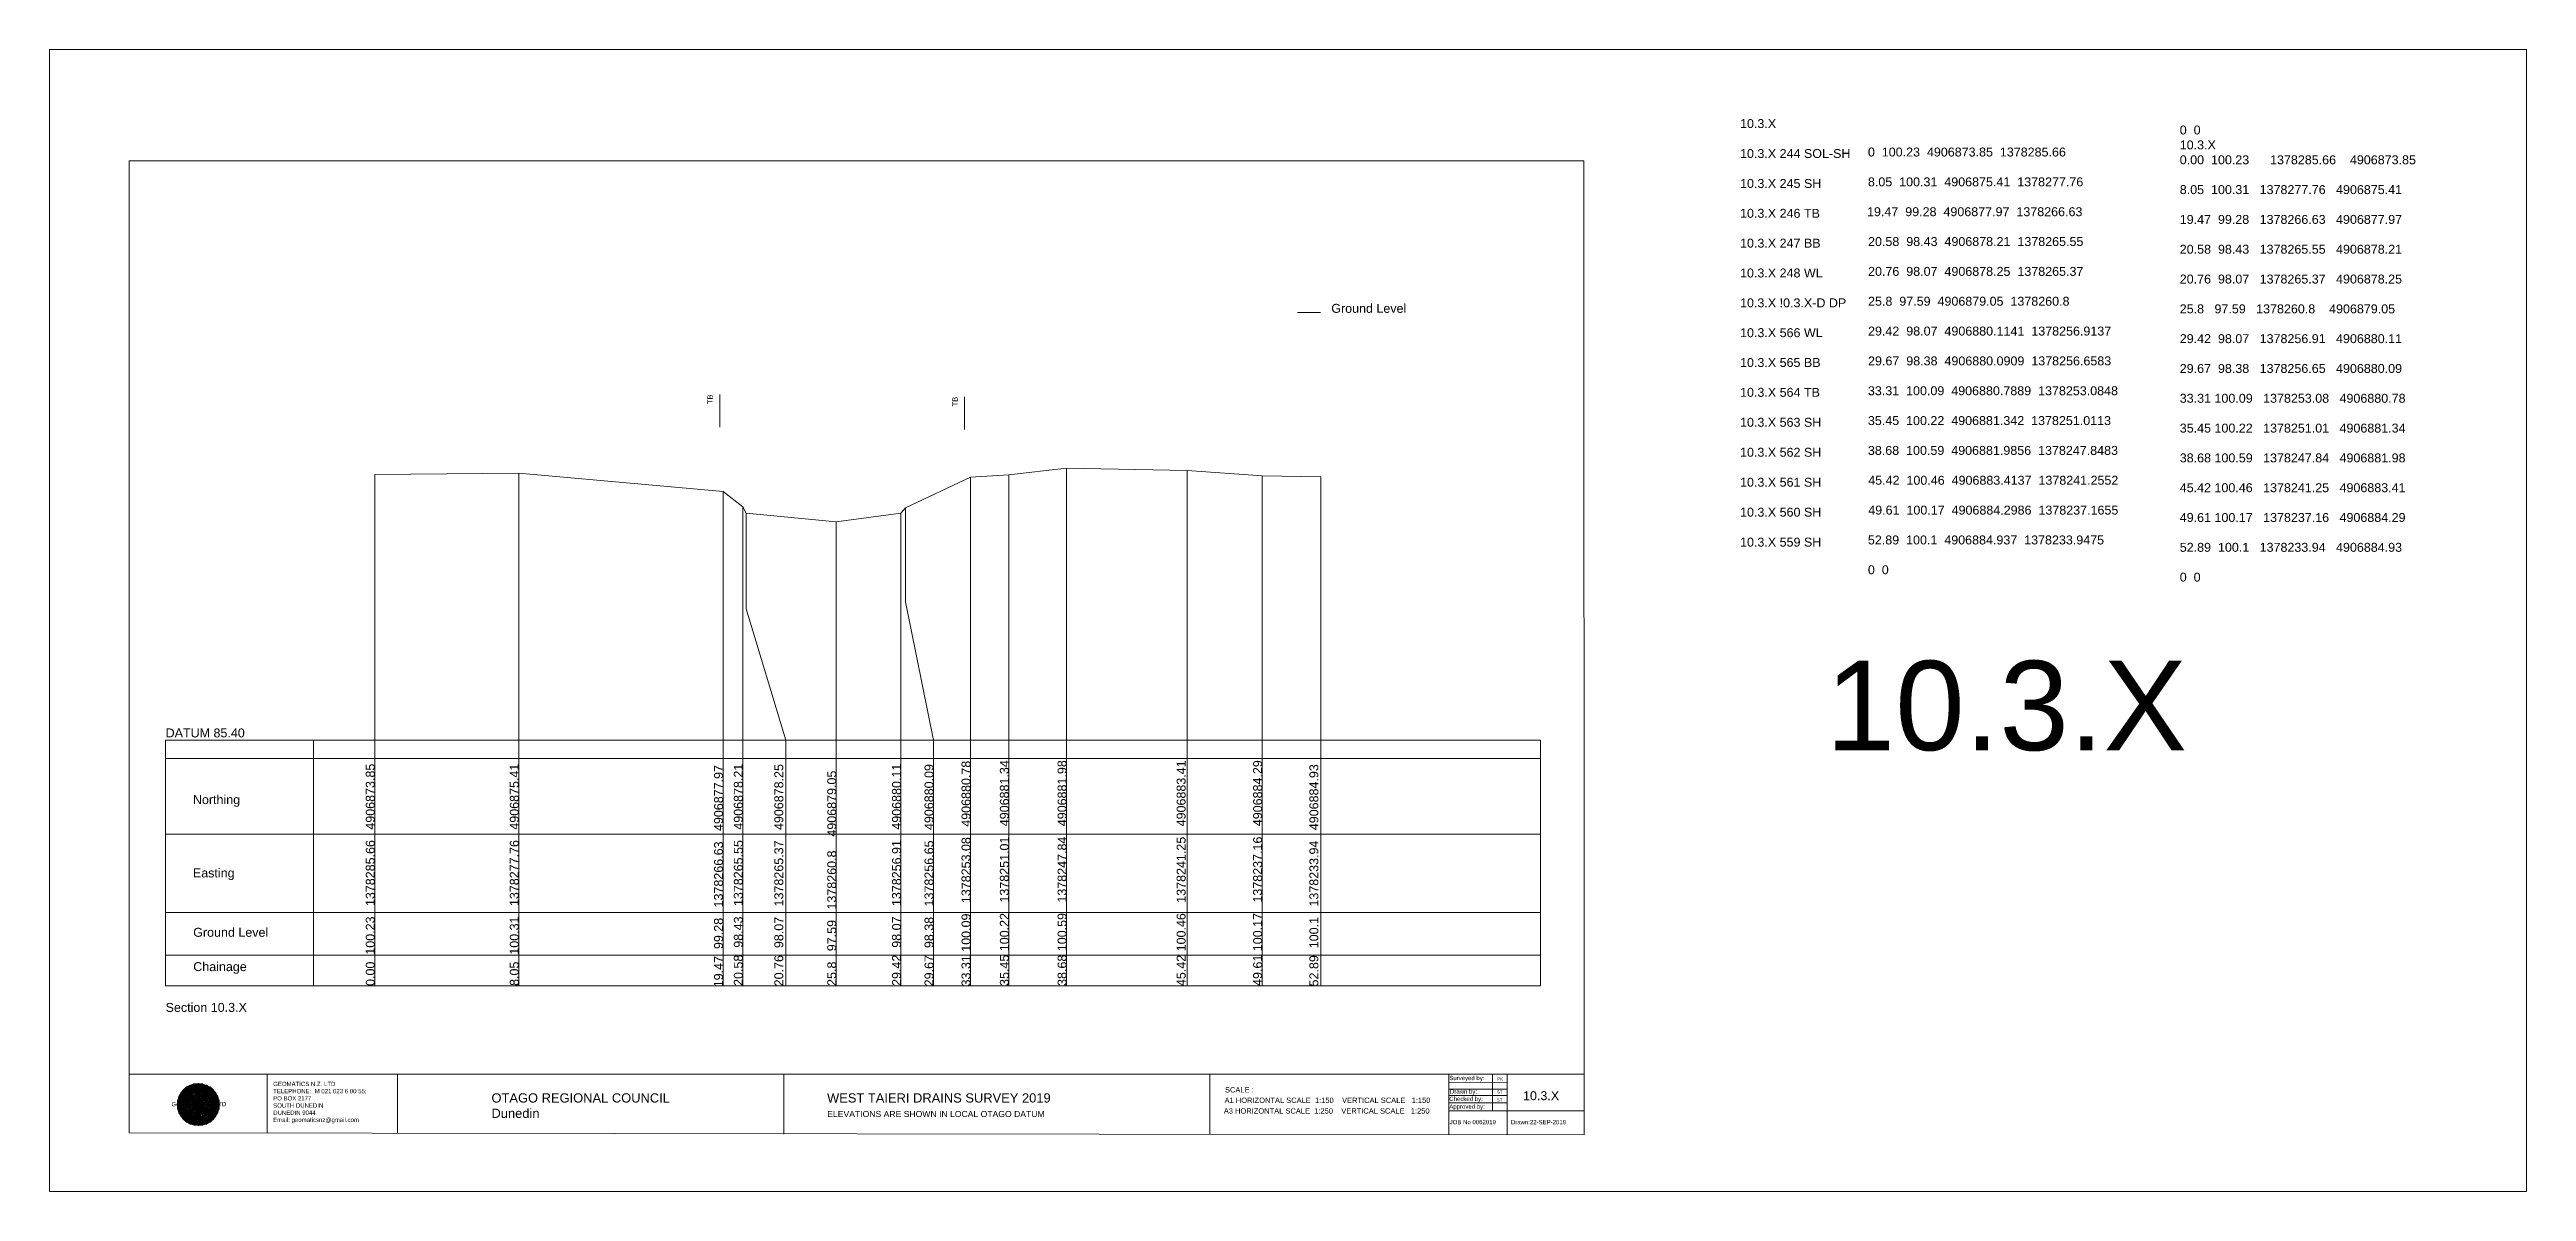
# Model space of a CAD drawing. Header units: millimetres. Extents: x -98331 to 20492277063, y -17414975531 to 5515447517.
# Drawn here: x 15862 to 154337, y 1932444 to 1996305 of the extents above; entities that cross this region are included whole.
import ezdxf

# ---------------------------------------------------------------- set-up
doc = ezdxf.new("R2010")
doc.units = ezdxf.units.MM
doc.header["$PDMODE"] = 35
doc.header["$PDSIZE"] = 1
doc.layers.get('0').update_dxf_attribs({"lineweight": 0})
doc.layers.add('10.1___Corrected', color=50, linetype='Continuous', plot=False)
doc.layers.add('geo', color=7, linetype='Continuous')
doc.styles.get("Standard").update_dxf_attribs({"font": 'arial.ttf', "height": 5000})

msp = doc.modelspace()

# ---------------------------------------------------------------- texts
at = {"linetype": 'Continuous', "lineweight": 0}
msp.add_text('Ground Level', height=500, dxfattribs=at).set_placement((87519, 1981581))
at = {"color": 7, "linetype": 'Continuous', "lineweight": 0}
for s, height, p in [('TB', 300, (52940, 1976480)), ('TB', 300, (66629, 1976349)), ('0.00  100.23   1378285.66   4906873.85', 500, (34042, 1943939)), ('8.05  100.31   1378277.76   4906875.41', 500, (42095, 1943939)), ('19.47  99.28   1378266.63   4906877.97', 500, (53513, 1943863)), ('20.58  98.43   1378265.55   4906878.21', 500, (54619, 1943939)), ('20.76  98.07   1378265.37   4906878.25', 500, (56883, 1943918)), ('25.8   97.59   1378260.8    4906879.05', 500, (59842, 1943939)), ('29.42  98.07   1378256.91   4906880.11', 500, (63463, 1943939)), ('29.67  98.38   1378256.65   4906880.09', 500, (65279, 1943918)), ('33.31 100.09   1378253.08   4906880.78', 500, (67348, 1943909)), ('35.45 100.22   1378251.01   4906881.34', 500, (69492, 1943939)), ('38.68 100.59   1378247.84   4906881.98', 500, (72719, 1943939)), ('45.42 100.46   1378241.25   4906883.41', 500, (79374, 1943930)), ('49.61 100.17   1378237.16   4906884.29', 500, (83650, 1943939)), ('52.89  100.1   1378233.94   4906884.93', 500, (86797, 1943910))]:
    msp.add_text(s, height=height, rotation=90, dxfattribs=at).set_placement(p)
for s, height, p in [('10.3.X ', 5000, (115163, 1957120)), ('DATUM 85.40', 500, (22352, 1957837)), ('Northing', 500, (23878, 1954109)), ('Easting', 500, (23876, 1950007)), ('Ground Level', 500, (23894, 1946688)), ('Chainage', 500, (23897, 1944768)), ('Section 10.3.X', 500, (22352, 1942488)), ('A1 HORIZONTAL SCALE  1:150    VERTICAL SCALE   1:150 ', 300, (81554, 1937394)), ('SCALE :  ', 300, (81577, 1937981)), ('10.3.X', 500, (98238, 1937550)), ('A3 HORIZONTAL SCALE  1:250    VERTICAL SCALE   1:250 ', 300, (81510, 1936798))]:
    msp.add_text(s, height=height, dxfattribs=at).set_placement(p)
at = {"layer": '10.1___Corrected', "linetype": 'Continuous', "lineweight": 0}
for s, p in [('10.3.X', (110371, 1991915)), ('10.3.X 244 SOL-SH', (110371, 1990240)), ('0  100.23  4906873.85  1378285.66', (117519, 1990323)), ('10.3.X 245 SH', (110371, 1988565)), ('8.05  100.31  4906875.41  1378277.76', (117520, 1988654)), ('10.3.X 246 TB', (110371, 1986896)), ('19.47  99.28  4906877.97  1378266.63', (117472, 1986985)), ('10.3.X 247 BB', (110371, 1985227)), ('20.58  98.43  4906878.21  1378265.55', (117528, 1985317)), ('10.3.X 248 WL', (110371, 1983559)), ('20.76  98.07  4906878.25  1378265.37', (117528, 1983648)), ('10.3.X !0.3.X-D DP', (110371, 1981890)), ('25.8  97.59  4906879.05  1378260.8', (117528, 1981979)), ('10.3.X 566 WL', (110371, 1980221)), ('29.42  98.07  4906880.1141  1378256.9137', (117528, 1980310)), ('10.3.X 565 BB', (110371, 1978552)), ('29.67  98.38  4906880.0909  1378256.6583', (117528, 1978642)), ('33.31  100.09  4906880.7889  1378253.0848', (117519, 1976973)), ('10.3.X 564 TB', (110371, 1976884)), ('10.3.X 563 SH', (110371, 1975209)), ('35.45  100.22  4906881.342  1378251.0113', (117519, 1975304)), ('10.3.X 562 SH', (110371, 1973533)), ('38.68  100.59  4906881.9856  1378247.8483', (117519, 1973636)), ('10.3.X 561 SH', (110371, 1971858)), ('45.42  100.46  4906883.4137  1378241.2552', (117539, 1971967)), ('10.3.X 560 SH', (110371, 1970183)), ('49.61  100.17  4906884.2986  1378237.1655', (117539, 1970298)), ('52.89  100.1  4906884.937  1378233.9475', (117519, 1968629)), ('10.3.X 559 SH', (110371, 1968508)), ('0  0', (117519, 1966961))]:
    msp.add_text(s, height=500, dxfattribs=at).set_placement(p)
at = {"layer": '10.1___Corrected', "linetype": 'Continuous', "lineweight": 0, "insert": (134954, 1992055), "char_height": 500, "attachment_point": 1}
msp.add_mtext_dynamic_manual_height_columns('0  0                                            ^J10.3.X                                                \\P0.00  100.23      1378285.66    4906873.85     ^J                                                \\P8.05  100.31   1378277.76   4906875.41          ^J                                                \\P19.47  99.28   1378266.63   4906877.97          ^J                                                \\P20.58  98.43   1378265.55   4906878.21          ^J                                                \\P20.76  98.07   1378265.37   4906878.25          ^J                                                \\P25.8   97.59   1378260.8    4906879.05          ^J                                                \\P29.42  98.07   1378256.91   4906880.11     ^J                                         \\P29.67  98.38   1378256.65   4906880.09     ^J                                         \\P33.31 100.09   1378253.08   4906880.78    ^J                                         \\P35.45 100.22   1378251.01   4906881.34    ^J                                         \\P38.68 100.59   1378247.84   4906881.98    ^J                                         \\P45.42 100.46   1378241.25   4906883.41    ^J                                         \\P49.61 100.17   1378237.16   4906884.29    ^J                                         \\P52.89  100.1   1378233.94   4906884.93     ^J                                         \\P0  0   ', width=23273.66, gutter_width=2500, heights=[0], dxfattribs=at)

# ---------------------------------------------------------------- blocks, each defined once
blk = doc.blocks.new('Geomatics_Circle_SPT')
at = {"layer": 'geo', "color": 2, "linetype": 'Continuous', "lineweight": 0}
for p, q in [((0, 25.2), (-25.2, 0)), ((-24.7, 4.9), (-4.9, 24.7)), ((-24.7, -4.9), (4.9, 24.7)), ((4.9, -24.7), (-24.7, 4.9)), ((-24.7, 0), (0, -24.7)), ((-9.7, 23.3), (-23.3, 9.6)), ((9.7, 23.3), (-23.3, -9.7)), ((-23.3, 9.7), (9.7, -23.3)), ((-21, 14), (-14, 21)), ((-21, -14), (14, 21)), ((14, -21), (-21, 14)), ((0, 0), (-17.8, 17.8)), ((0, 0), (-17.8, -17.8)), ((-14, 21), (21, -14)), ((21, 14), (-14, -21)), ((23.3, -9.7), (-9.7, 23.3)), ((-9.7, -23.3), (23.3, 9.7)), ((-4.9, 24.7), (24.7, -4.9)), ((24.7, 4.9), (-4.9, -24.7)), ((25.2, 0), (0, 25.2)), ((0, 0), (17.8, 17.8)), ((0, 0), (17.8, -17.8)), ((0, -24.8), (25.2, 0)), ((4.9, 24.7), (24.7, 4.9)), ((23.3, 9.7), (9.7, 23.3)), ((14, 21), (21, 14)), ((17.8, 18.1), (17.8, 18.1)), ((-4.9, -24.7), (-24.7, -4.9)), ((-23.3, -9.7), (-9.7, -23.3)), ((-14, -21), (-21, -14)), ((-17.8, -17.8), (-17.8, -17.8)), ((24.7, -4.9), (4.9, -24.7)), ((4.9, -24.7), (4.9, -24.7)), ((9.7, -23.3), (23.3, -9.7)), ((21, -14), (14, -21)), ((18.1, -17.8), (18.1, -17.8))]:
    blk.add_line(p, q, dxfattribs=at)
at = {"layer": 'geo', "color": 1, "linetype": 'Continuous', "lineweight": 0}
for p, q in [((-25.2, 0), (9.7, 23.3)), ((-25.2, 0), (-9.6, 23.3)), ((-25.2, 0), (23.3, 9.7)), ((-25.2, 0), (-23.3, 9.7)), ((-23.3, -9.7), (-25.2, 0)), ((-9.6, -23.3), (-25.2, 0)), ((9.7, -23.3), (-25.2, 0)), ((-4.9, 24.8), (-24.7, -4.9)), ((4.9, 24.7), (-24.7, 4.9)), ((14, 21), (-24.7, -4.9)), ((-14, 21), (-24.7, 4.9)), ((21, 14), (-24.7, 4.9)), ((-21, 14), (-24.7, -4.9)), ((0, 0), (-24.7, 4.9)), ((-24.7, 4.9), (-21, -14)), ((-24.7, 4.9), (-4.9, -24.7)), ((-24.7, 4.9), (14, -21)), ((-24.7, 4.9), (-24.7, 4.9)), ((0, 0), (-24.7, -4.9)), ((-23.3, 9.7), (0, 25.2)), ((-23.3, -9.6), (0, 25.2)), ((-23.3, -9.6), (17.8, 17.8)), ((-23.3, 9.7), (-17.8, 17.9)), ((-23.3, -9.6), (-17.8, 17.9)), ((-23.3, 9.7), (17.8, 17.8)), ((-17.8, -17.8), (-23.3, 9.7)), ((0, -25.2), (-23.3, 9.7)), ((-23.3, 9.7), (17.8, -17.8)), ((-23.3, 9.7), (25.2, 0)), ((-23.3, 9.4), (-23.3, 9.4)), ((-23.3, -9.7), (25.2, 0)), ((4.9, 24.8), (-21, -14)), ((-4.9, 24.7), (-21, 14)), ((14, 21), (-21, 14)), ((-14, 21), (-21, -14)), ((0, 0), (-21, 14)), ((-21, 14), (-14, -21)), ((-21, 14), (4.9, -24.7)), ((-21, 14), (-21, 14)), ((24.7, 4.9), (-21, 14)), ((0, 0), (-21, -14)), ((-17.9, 17.6), (-17.9, 17.6)), ((-17.8, 17.8), (9.7, 23.3)), ((-17.8, 17.8), (-9.6, 23.3)), ((-17.8, -17.8), (9.7, 23.3)), ((-17.8, -17.8), (-9.7, 23.3)), ((-9.7, -23.3), (-17.8, 17.8)), ((-17.8, 17.8), (9.7, -23.3)), ((-17.8, 17.8), (23.3, -9.6)), ((-17.8, 17.8), (23.3, 9.7)), ((-17.8, -17.8), (23.3, 9.7)), ((4.9, 24.7), (-14, 21)), ((-4.9, 24.7), (-14, -20.9)), ((0, 0), (-14, 21)), ((-14, 21), (-4.9, -24.7)), ((-14, 21), (-14, 21)), ((24.7, -4.9), (-14, 21)), ((21, 14), (-14, 21)), ((-14, -21), (24.7, 4.9)), ((0, 0), (-14, -21)), ((-9.8, 23.1), (-9.8, 23.1)), ((-9.7, 23.3), (0, 25.2)), ((-9.7, 23.3), (0, -25.2)), ((-9.7, -23.3), (0, 25.2)), ((-9.6, 23.3), (17.8, -17.8)), ((-9.6, 23.3), (25.2, 0)), ((-9.6, 23.3), (17.8, 17.8)), ((-9.6, -23.3), (17.8, 17.9)), ((25.2, 0), (-9.6, -23.3)), ((0, 0), (-4.9, 24.7)), ((-4.9, 24.7), (-4.9, 24.7)), ((21, -14), (-4.9, 24.7)), ((24.8, 4.9), (-4.9, 24.7)), ((14, 21), (-4.9, 24.7)), ((-4.9, -24.7), (21, 14)), ((0, 0), (-4.9, -24.7)), ((-0.2, 25.1), (-0.2, 25.1)), ((0, 25.2), (9.7, -23.3)), ((0, 25.2), (23.3, -9.7)), ((0, 25.2), (23.3, 9.7)), ((0, 25.2), (9.7, 23.3)), ((0, 0), (4.9, 24.7)), ((0, -25.2), (9.7, 23.3)), ((0, 0), (14, 21)), ((0, 0), (21, 14)), ((23.3, 9.7), (0, -25.2)), ((0, 0), (24.8, 4.9)), ((0, 0), (4.9, -24.7)), ((0, 0), (14, -21)), ((0, 0), (21, -14)), ((0, 0), (24.8, -4.9)), ((21, 14), (4.9, 24.8)), ((14, -21), (4.9, 24.7)), ((24.7, -4.9), (4.9, 24.7)), ((4.9, 24.7), (4.9, 24.7)), ((4.9, -24.7), (14, 21)), ((4.9, -24.7), (24.7, 4.9)), ((9.4, 23.3), (9.4, 23.3)), ((9.7, 23.3), (17.8, -17.8)), ((9.7, 23.3), (25.2, 0)), ((9.7, 23.3), (17.8, 17.9)), ((17.8, 17.8), (9.7, -23.3)), ((25.2, 0), (9.7, -23.3)), ((21, -14), (14, 21)), ((24.7, 4.9), (14, 21)), ((14, 21), (14, 21)), ((14, -21), (21, 14)), ((17.6, 17.9), (17.6, 17.9)), ((17.8, 17.8), (23.3, -9.7)), ((17.8, 17.8), (23.3, 9.7)), ((23.3, 9.7), (17.8, -17.8)), ((24.7, -4.9), (21, 14)), ((21, 14), (21, 14)), ((21, -14), (24.7, 4.9)), ((23.1, 9.8), (23.1, 9.8)), ((23.3, 9.7), (25.2, 0)), ((25.2, 0), (23.3, -9.6)), ((24.7, 4.9), (24.7, 4.9)), ((25.1, 0.2), (25.1, 0.2)), ((-25.2, 0), (23.3, -9.7)), ((-25.1, -0.2), (-25.1, -0.2)), ((-24.7, -4.9), (-24.7, -4.9)), ((-24.7, -4.9), (-14, -21)), ((-24.7, -4.9), (4.9, -24.7)), ((-24.7, -4.9), (21, -14)), ((-17.8, -17.8), (-23.3, -9.7)), ((0, -25.2), (-23.3, -9.6)), ((17.8, -17.8), (-23.3, -9.6)), ((-23.1, -9.8), (-23.1, -9.8)), ((-21, -14), (24.7, -4.9)), ((-21, -14), (-21, -14)), ((-21, -14), (-4.9, -24.7)), ((-21, -14), (14, -21)), ((23.3, -9.7), (-17.8, -17.8)), ((-9.6, -23.3), (-17.8, -17.8)), ((9.7, -23.3), (-17.8, -17.8)), ((-17.6, -17.9), (-17.6, -17.9)), ((-14, -21), (21, -14)), ((-14, -21), (-14, -21)), ((-14, -21), (4.9, -24.7)), ((17.8, -17.8), (-9.7, -23.3)), ((0, -25.2), (-9.7, -23.3)), ((-9.4, -23.3), (-9.4, -23.3)), ((-4.9, -24.7), (24.7, -4.9)), ((-4.9, -24.7), (14, -21)), ((-4.9, -24.7), (-4.9, -24.7)), ((23.3, -9.6), (0, -25.2)), ((9.7, -23.3), (0, -25.2)), ((0.2, -25.1), (0.2, -25.1)), ((4.9, -24.7), (21, -14)), ((4.9, -24.7), (4.9, -24.7)), ((17.8, -17.8), (9.7, -23.3)), ((9.8, -23.1), (9.8, -23.1)), ((14, -21), (24.7, -4.9)), ((14, -21), (14, -21)), ((23.3, -9.6), (17.8, -17.8)), ((17.9, -17.6), (17.9, -17.6)), ((21, -14), (21, -14)), ((23.3, -9.4), (23.3, -9.4)), ((24.7, -4.9), (24.7, -4.9))]:
    blk.add_line(p, q, dxfattribs=at)
at = {"layer": 'geo', "color": 114, "linetype": 'Continuous', "lineweight": 0}
for p, q in [((17.9, 17.8), (-25.2, 0)), ((-24.7, 4.9), (14, 21)), ((-24.7, -4.9), (21, 14)), ((-14, -21), (-24.7, 4.9)), ((9.7, 23.3), (-23.3, 9.7)), ((0, 0), (-23.3, 9.7)), ((-23.3, 9.7), (-9.7, -23.3)), ((0, 0), (-23.3, -9.7)), ((-4.9, -24.7), (-21, 14)), ((-20.9, 14), (4.9, 24.7)), ((24.8, 4.9), (-20.9, -14)), ((0, 25.2), (-17.8, 17.8)), ((-17.8, 17.8), (0, -25.2)), ((-14, 21), (-4.9, 24.7)), ((4.9, -24.7), (-14, 21)), ((0, 0), (-9.7, 23.3)), ((0, 0), (-9.7, -23.3)), ((-4.9, 24.7), (14, -21)), ((17.8, -17.8), (0, 25.2)), ((0, 0), (9.7, 23.3)), ((0, 0), (23.3, 9.7)), ((0, 0), (9.7, -23.3)), ((0, 0), (23.3, -9.7)), ((4.9, 24.7), (21, -14)), ((23.3, -9.7), (9.7, 23.3)), ((14, 21), (24.7, -4.9)), ((25.2, 0), (17.8, 17.8)), ((21, 14), (24.7, 4.9)), ((-25.2, 0), (-17.8, -17.8)), ((-21, -14), (-24.7, -4.9)), ((-17.8, -17.8), (25.2, 0)), ((24.8, -4.9), (-14, -21)), ((-9.6, -23.3), (23.3, -9.7)), ((21, -14), (-4.9, -24.8)), ((0, -25.2), (17.9, -17.8)), ((14, -21), (4.9, -24.8))]:
    blk.add_line(p, q, dxfattribs=at)
at = {"layer": 'geo', "color": 250, "linetype": 'Continuous', "lineweight": 0}
for p, q in [((0, 0), (-25.2, 0)), ((24.7, 4.9), (-24.7, 4.9)), ((-24.7, 4.9), (-24.7, -4.9)), ((-23.3, 9.7), (23.3, 9.7)), ((-23.3, 9.7), (-23.3, 9.7)), ((-23.3, -9.7), (-23.3, 9.7)), ((21, 14), (-21, 14)), ((-21, 14), (-21, -14)), ((-17.8, 17.8), (17.8, 17.8)), ((-17.8, -17.8), (-17.8, 17.8)), ((-14, 21), (-14, 21)), ((14, 21), (-14, 21)), ((-14, 20.9), (-14, -21)), ((-9.7, 23.3), (9.7, 23.3)), ((-9.7, -23.3), (-9.7, 23.3)), ((-4.9, 24.7), (4.9, 24.7)), ((-4.9, 24.7), (-4.9, -24.7)), ((0, 0), (0, 25.2)), ((0, 0), (0, -25.2)), ((0, 0), (25.2, 0)), ((4.9, 24.7), (4.9, -24.7)), ((9.7, -23.3), (9.7, 23.3)), ((14, 21), (14, -21)), ((17.8, -17.8), (17.8, 17.8)), ((21, 14), (21, 14)), ((21, -14), (21, 14)), ((23.3, 9.7), (23.3, -9.7)), ((24.7, 4.9), (24.7, 4.9)), ((24.7, -4.9), (24.7, 4.9)), ((-24.7, -4.9), (24.7, -4.9)), ((23.3, -9.7), (-23.3, -9.7)), ((-21, -14), (21, -14)), ((17.8, -17.8), (-17.8, -17.8)), ((-14, -21), (14, -21)), ((9.7, -23.3), (-9.7, -23.3)), ((-4.9, -24.7), (4.9, -24.7))]:
    blk.add_line(p, q, dxfattribs=at)
blk = doc.blocks.new('GeomaticsNZ TITLE BLOCK')
at = {"color": 7, "linetype": 'Continuous', "lineweight": 0}
for p, q in [((0, 94.9), (0, 1579.2)), ((0, 1579.2), (2363.4, 1579.2)), ((2363.4, 1579.2), (2364, 94.9)), ((2364, 94.9), (0, 94.9)), ((0, 94.9), (0, 0)), ((15.9, 94.9), (2364, 94.9)), ((224.3, 95.2), (224.3, -0.3)), ((2364, 94.9), (382.6, 94.9)), ((435.8, 95.2), (435.8, -0.7)), ((1063.4, 94.9), (1063.4, -2.4)), ((1755.4, 94.9), (1755.4, -2.6)), ((2143.9, 94.9), (2143.7, -3)), ((2143.9, 81.9), (2238.6, 81.7)), ((2214.9, 94.9), (2214.9, 36.1)), ((2238.6, 94.8), (2238.6, -3.2)), ((2364, -3.5), (2364, 94.9)), ((2143.6, 60.4), (2238.6, 60.4)), ((2143.8, 48.6), (2238.6, 48.6)), ((2143.9, 71), (2238.6, 71)), ((0, 0), (2364, -3.5)), ((2143.8, 35.4), (2364, 35.3))]:
    blk.add_line(p, q, dxfattribs=at)
at = {"color": 7, "linetype": 'Continuous', "lineweight": 0, "xscale": 1.36, "yscale": 1.36, "zscale": 1.36}
blk.add_blockref('Geomatics_Circle_SPT', (112.4, 45.7), dxfattribs=at)
at = {"color": 7, "linetype": 'Continuous', "lineweight": 0}
for s, p in [('PK', (2222.4, 84.8)), ('ST', (2222, 63.6)), ('ST', (2222.1, 50.6))]:
    blk.add_text(s, height=5, dxfattribs=at).set_placement(p)
at = {"color": 7, "linetype": 'Continuous', "lineweight": 0, "attachment_point": 1}
for s, width, heights, insert, char_height in [('{\\C256;GEOMATICS N.Z. LTD                   \\PTELEPHONE:  M 021 023 6 00 55;\\PPO BOX 2177\\PSOUTH DUNEDIN\\PDUNEDIN 9044\\PEmail: geomaticsnz@gmail.com}', 3535.727, [94.7], (234, 82.7), 7), ('{\\C256;Surveyed by:}', 3535.727, [0], (2144.7, 92.4), 7), ('{\\C256;Geomatics N.Z. LTD                   }', 125.079, [15.8], (68.8, 49.9), 7), ('{\\C256;OTAGO REGIONAL COUNCIL\\PDunedin}', 3535.727, [0], (588.6, 64), 15), ('{\\C256;WEST TAIERI DRAINS SURVEY 2019}', 3535.727, [0], (1133.8, 64), 15), ('{\\C256;Approved by:}', 3535.727, [0], (2144.7, 45.9), 7), ('{\\C256;Checked by:}', 3535.727, [0], (2144.7, 58.6), 7), ('{\\C256;Drawn by:}', 3535.727, [0], (2145.8, 70.4), 7), ('{\\C256;ELEVATIONS ARE SHOWN IN LOCAL OTAGO DATUM}', 3535.727, [0], (1134.1, 35.4), 10), ('{\\C256;JOB No 0062019}', 3535.727, [0], (2145.3, 20.8), 7), ('{\\C256;Drawn:22-SEP-2019}', 3535.727, [0], (2244.7, 20.7), 7)]:
    blk.add_mtext_dynamic_manual_height_columns(s, width=width, gutter_width=159, heights=heights, dxfattribs=dict(at, insert=insert, char_height=char_height))

# ---------------------------------------------------------------- linework, layer by layer
at = {"color": 1, "linetype": 'Continuous', "lineweight": 0}
msp.add_line((85624, 1981603), (86916, 1981603), dxfattribs=at)
at = {"color": 7, "linetype": 'Continuous', "lineweight": 0}
for p, q in [((53329, 1975184), (53329, 1977006)), ((67019, 1975052), (67019, 1976874)), ((22352, 1957690), (99208, 1957690)), ((22352, 1957690), (22352, 1943939)), ((22352, 1956649), (99208, 1956649)), ((30621, 1943939), (30621, 1957690)), ((99208, 1943939), (99208, 1957690)), ((22352, 1952424), (99208, 1952424)), ((22352, 1948049), (99208, 1948049)), ((22352, 1945654), (99208, 1945654)), ((22352, 1943939), (99208, 1943939))]:
    msp.add_line(p, q, dxfattribs=at)
at = {"color": 4, "linetype": 'Continuous', "lineweight": 0}
msp.add_lwpolyline([(154337, 1996305), (15862, 1996305), (15862, 1932444), (154337, 1932444)], close=True, dxfattribs=at)
at = {"color": 1, "linetype": 'Continuous', "lineweight": 0}
msp.add_lwpolyline([(34042, 1972535), (42095, 1972615), (53513, 1971585), (54619, 1970735), (54804, 1970375), (59842, 1969895), (63463, 1970374), (63708, 1970684), (67348, 1972394), (69492, 1972524), (72719, 1972894), (79465, 1972764), (83650, 1972473), (86930, 1972403)], dxfattribs=at)
at = {"color": 7, "linetype": 'Continuous', "lineweight": 0}
for points in [[(34042, 1972535), (34042, 1943939)], [(42095, 1972615), (42095, 1943939)], [(67348, 1972394), (67348, 1943939)], [(69492, 1972524), (69492, 1943939)], [(72719, 1972894), (72719, 1943939)], [(79465, 1972764), (79465, 1943939)], [(83650, 1972473), (83650, 1943939)], [(86930, 1972403), (86930, 1943939)], [(53513, 1971585), (53513, 1943939)], [(54619, 1970735), (54619, 1943939)], [(63708, 1970684), (63708, 1965422), (65279, 1957690), (65279, 1943939)], [(54804, 1970375), (54804, 1965031), (57027, 1957690), (57027, 1943939)], [(59842, 1969895), (59842, 1943939)], [(63463, 1970374), (63463, 1943939)]]:
    msp.add_lwpolyline(points, dxfattribs=at)
for p in [(34042, 1972536), (34042, 1972535), (34042, 1972535), (42095, 1972615), (67348, 1972394), (69492, 1972524), (72719, 1972894), (79465, 1972764), (83650, 1972473), (86930, 1972403), (53513, 1971585), (54619, 1970735), (63708, 1970684), (54804, 1970375), (59842, 1969895), (63463, 1970374), (22352, 1957690)]:
    msp.add_point(p, dxfattribs=at)

# ---------------------------------------------------------------- block references
at = {"color": 7, "linetype": 'Continuous', "lineweight": 0, "xscale": 34.41290447856466, "yscale": 34.41290447856466, "zscale": 34.41290447856466}
msp.add_blockref('GeomaticsNZ TITLE BLOCK', (20313, 1935731), dxfattribs=at)

msp.set_redraw_order([(e.dxf.handle, doc.entitydb.next_handle()) for e in msp.query("TEXT MTEXT ATTDEF DIMENSION ARC_DIMENSION")])  # texts and dimensions are drawn at this point

doc.saveas('drawing.dxf')
